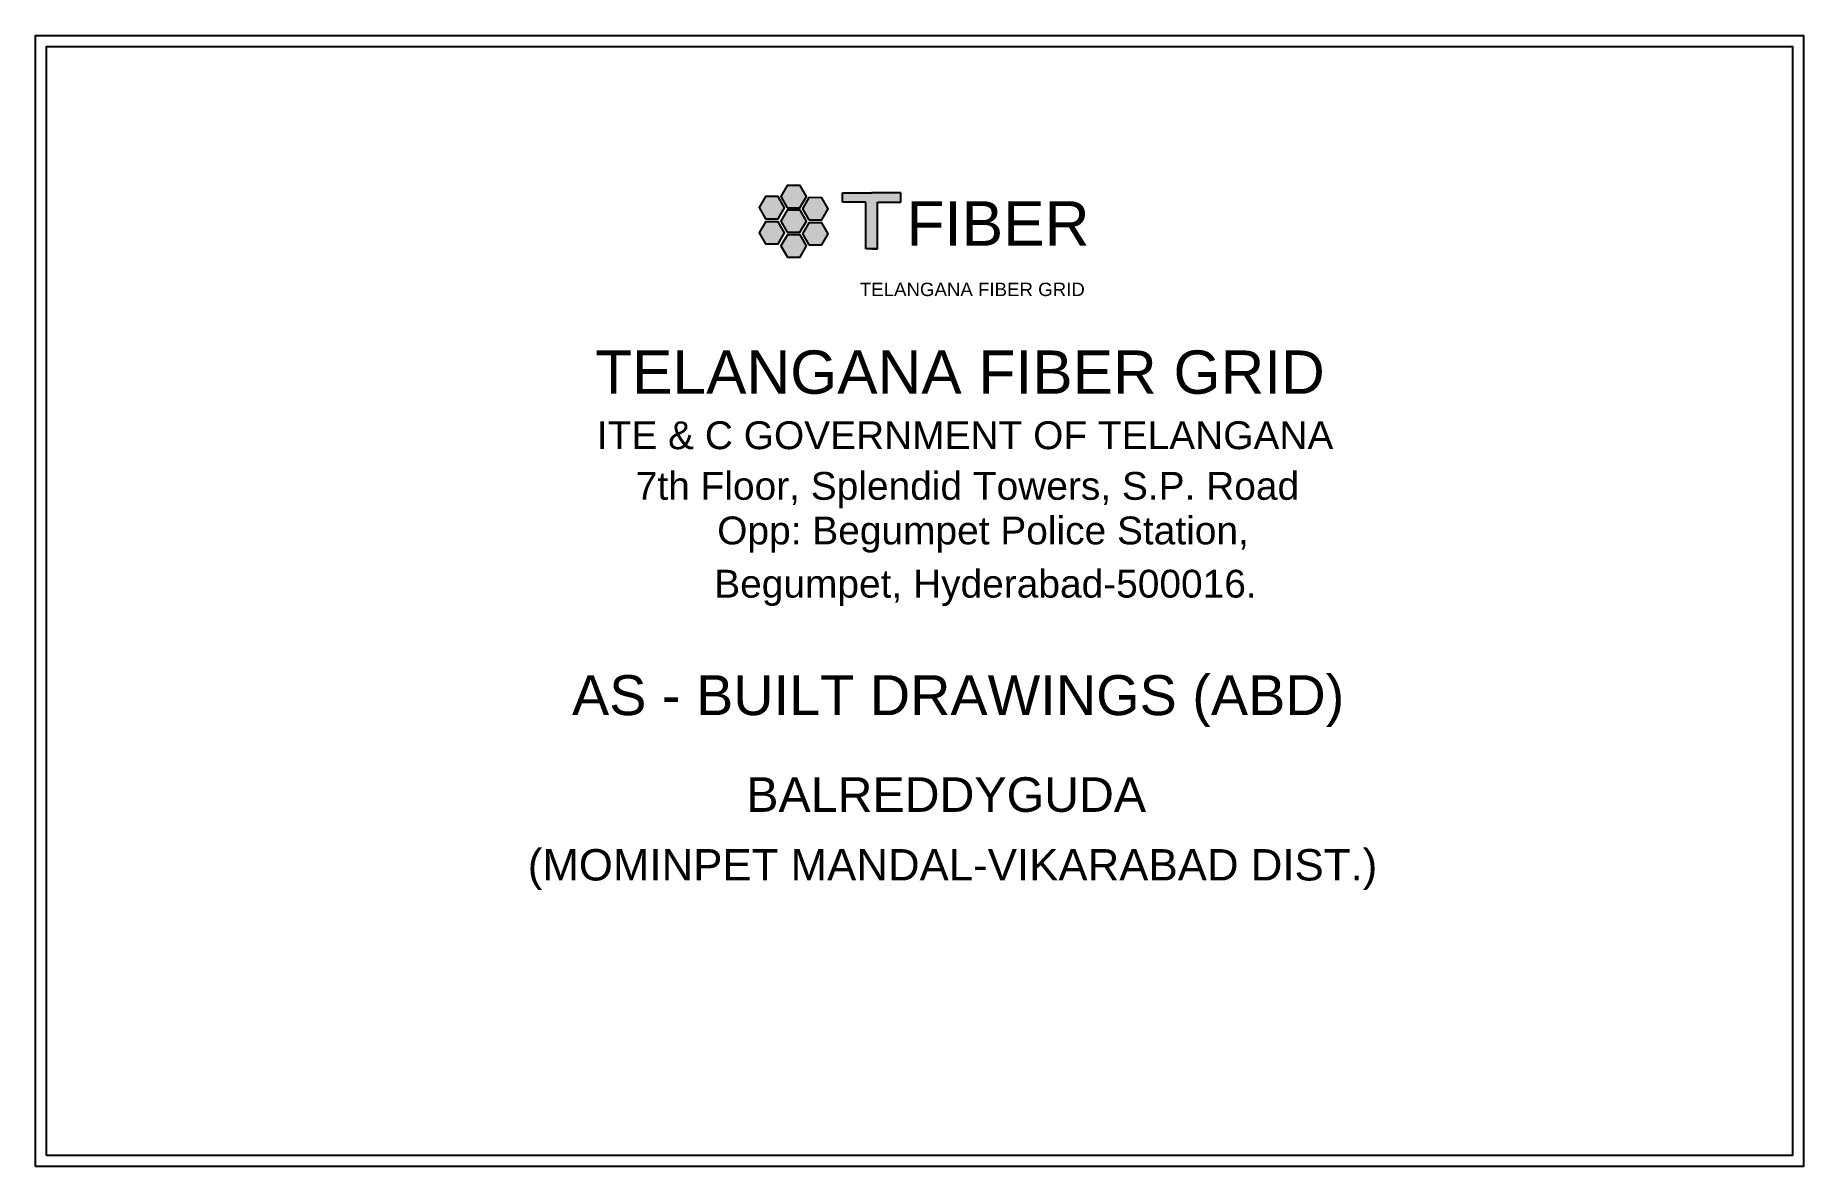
# Model space of a CAD drawing. Header units: inches. Extents: x 425 to 5168, y 343 to 1601.
# Drawn here: x 425 to 822.1, y 1175.1 to 1429.1 of the extents above; entities that cross this region are included whole.
import ezdxf
from ezdxf.enums import TextEntityAlignment as Align

# ---------------------------------------------------------------- set-up
doc = ezdxf.new("R2010")
doc.units = ezdxf.units.IN
doc.header["$MEASUREMENT"] = 0
doc.layers.add('Asbuilt_title', color=7, linetype='Continuous')
doc.layers.add('ROW', color=5, linetype='Continuous')
doc.styles.add('200', font='swisse.ttf')
doc.styles.get("Standard").update_dxf_attribs({"font": 'arial.ttf'})

msp = doc.modelspace()

# ---------------------------------------------------------------- texts
at = {"color": 18, "true_color": 0x000000}
msp.add_text('FIBER', height=10, dxfattribs=at).set_placement((620.61, 1381.87))
at = {"color": 252, "true_color": 0x939598}
msp.add_text('TELANGANA FIBER GRID', height=3, dxfattribs=at).set_placement((610.14, 1370.57))
at = {"layer": 'ROW', "color": 5, "style": '200'}
for s, height, p in [(' TELANGANA FIBER GRID', 9.7276, (630.75, 1353.49)), ('ITE & C GOVERNMENT OF TELANGANA', 6.25, (633.79, 1339.31)), ('7th Floor, Splendid Towers, S.P. Road', 6.25, (634.31, 1327.94)), ('Opp: Begumpet Police Station,', 6.25, (637.81, 1317.93)), ('Begumpet, Hyderabad-500016.', 6.25, (638.36, 1305.97))]:
    msp.add_text(s, height=height, dxfattribs=at).set_placement(p, align=Align.MIDDLE_CENTER)
at = {"layer": 'ROW', "color": 6, "style": '200'}
msp.add_text('AS - BUILT DRAWINGS (ABD) ', height=8.9745, dxfattribs=at).set_placement((633.96, 1280.94), align=Align.MIDDLE_CENTER)
at = {"layer": 'ROW', "color": 1, "style": '200'}
for s, height, p in [('BALREDDYGUDA', 7.7624, (629.54, 1258.61)), ('(MOMINPET MANDAL-VIKARABAD DIST.)', 7.0435, (630.96, 1242.84))]:
    msp.add_text(s, height=height, dxfattribs=at).set_placement(p, align=Align.MIDDLE_CENTER)

# ---------------------------------------------------------------- hatches: boundary and pattern name
h = msp.add_hatch(color=256)
h.set_gradient(color1=(102, 0, 204), color2=(102, 0, 204), tint=1)
h.paths.add_polyline_path([(596.71, 1384.91), (598.15, 1387.39), (596.72, 1389.88), (593.85, 1389.89), (592.4, 1387.41), (593.83, 1384.91)])
h.paths.add_polyline_path([(596.71, 1390.41), (598.15, 1392.9), (596.72, 1395.39), (593.85, 1395.39), (592.4, 1392.91), (593.83, 1390.42)])
h.paths.add_polyline_path([(587.52, 1390.43), (588.95, 1387.94), (591.82, 1387.93), (593.26, 1390.41), (591.83, 1392.9), (588.96, 1392.91)])
h.paths.add_polyline_path([(588.95, 1382.27), (591.82, 1382.27), (593.26, 1384.75), (591.83, 1387.24), (588.96, 1387.25), (587.52, 1384.77)])
h.paths.add_polyline_path([(592.44, 1381.84), (593.87, 1379.34), (596.74, 1379.34), (598.18, 1381.82), (596.76, 1384.31), (593.88, 1384.32)])
h.paths.add_polyline_path([(598.72, 1382.08), (601.59, 1382.07), (603.03, 1384.55), (601.6, 1387.04), (598.73, 1387.05), (597.29, 1384.57)])
h.paths.add_polyline_path([(601.6, 1392.66), (598.73, 1392.67), (597.29, 1390.18), (598.72, 1387.69), (601.59, 1387.68), (603.03, 1390.17)])
h = msp.add_hatch(color=256)
h.set_gradient(color1=(102, 0, 204), color2=(102, 0, 204), tint=1)
h.paths.add_polyline_path([(614.12, 1391.68), (619.37, 1391.68), (619.37, 1393.78), (612.81, 1393.78), (606.25, 1393.78), (606.25, 1391.68), (611.5, 1391.68), (611.5, 1381.18), (612.81, 1381.18), (614.12, 1381.18)])

# ---------------------------------------------------------------- linework, layer by layer
for p, q in [((606.25, 1391.68), (606.25, 1393.78)), ((606.25, 1393.78), (612.81, 1393.78)), ((619.37, 1393.78), (612.81, 1393.78)), ((619.37, 1391.68), (619.37, 1393.78)), ((611.5, 1391.68), (606.25, 1391.68)), ((611.5, 1381.18), (611.5, 1391.68)), ((614.12, 1381.18), (614.12, 1391.68)), ((614.12, 1391.68), (619.37, 1391.68)), ((612.81, 1381.18), (611.5, 1381.18)), ((614.12, 1381.18), (612.81, 1381.18)), ((612.81, 1381.18), (614.12, 1381.18))]:
    msp.add_line(p, q)
for points in [[(593.83, 1390.42), (596.71, 1390.41), (598.15, 1392.9), (596.72, 1395.39), (593.85, 1395.39), (592.4, 1392.91)], [(588.95, 1387.94), (591.82, 1387.93), (593.26, 1390.41), (591.83, 1392.9), (588.96, 1392.91), (587.52, 1390.43)], [(593.83, 1384.91), (596.71, 1384.91), (598.15, 1387.39), (596.72, 1389.88), (593.85, 1389.89), (592.4, 1387.41)], [(598.72, 1387.69), (601.59, 1387.68), (603.03, 1390.17), (601.6, 1392.66), (598.73, 1392.67), (597.29, 1390.18)], [(588.95, 1382.27), (591.82, 1382.27), (593.26, 1384.75), (591.83, 1387.24), (588.96, 1387.25), (587.52, 1384.77)], [(598.72, 1382.08), (601.59, 1382.07), (603.03, 1384.55), (601.6, 1387.04), (598.73, 1387.05), (597.29, 1384.57)], [(593.87, 1379.34), (596.74, 1379.34), (598.18, 1381.82), (596.76, 1384.31), (593.88, 1384.32), (592.44, 1381.84)]]:
    msp.add_lwpolyline(points, close=True)
at = {"layer": 'Asbuilt_title'}
for points in [[(425, 1175.05), (425, 1429.12), (822.09, 1429.12), (822.09, 1175.05)], [(427.49, 1177.54), (427.49, 1426.63), (819.6, 1426.63), (819.6, 1177.54)]]:
    msp.add_lwpolyline(points, close=True, dxfattribs=at)

msp.set_redraw_order([(e.dxf.handle, doc.entitydb.next_handle()) for e in msp.query("TEXT MTEXT ATTDEF DIMENSION ARC_DIMENSION")])  # texts and dimensions are drawn at this point

doc.saveas('drawing.dxf')
